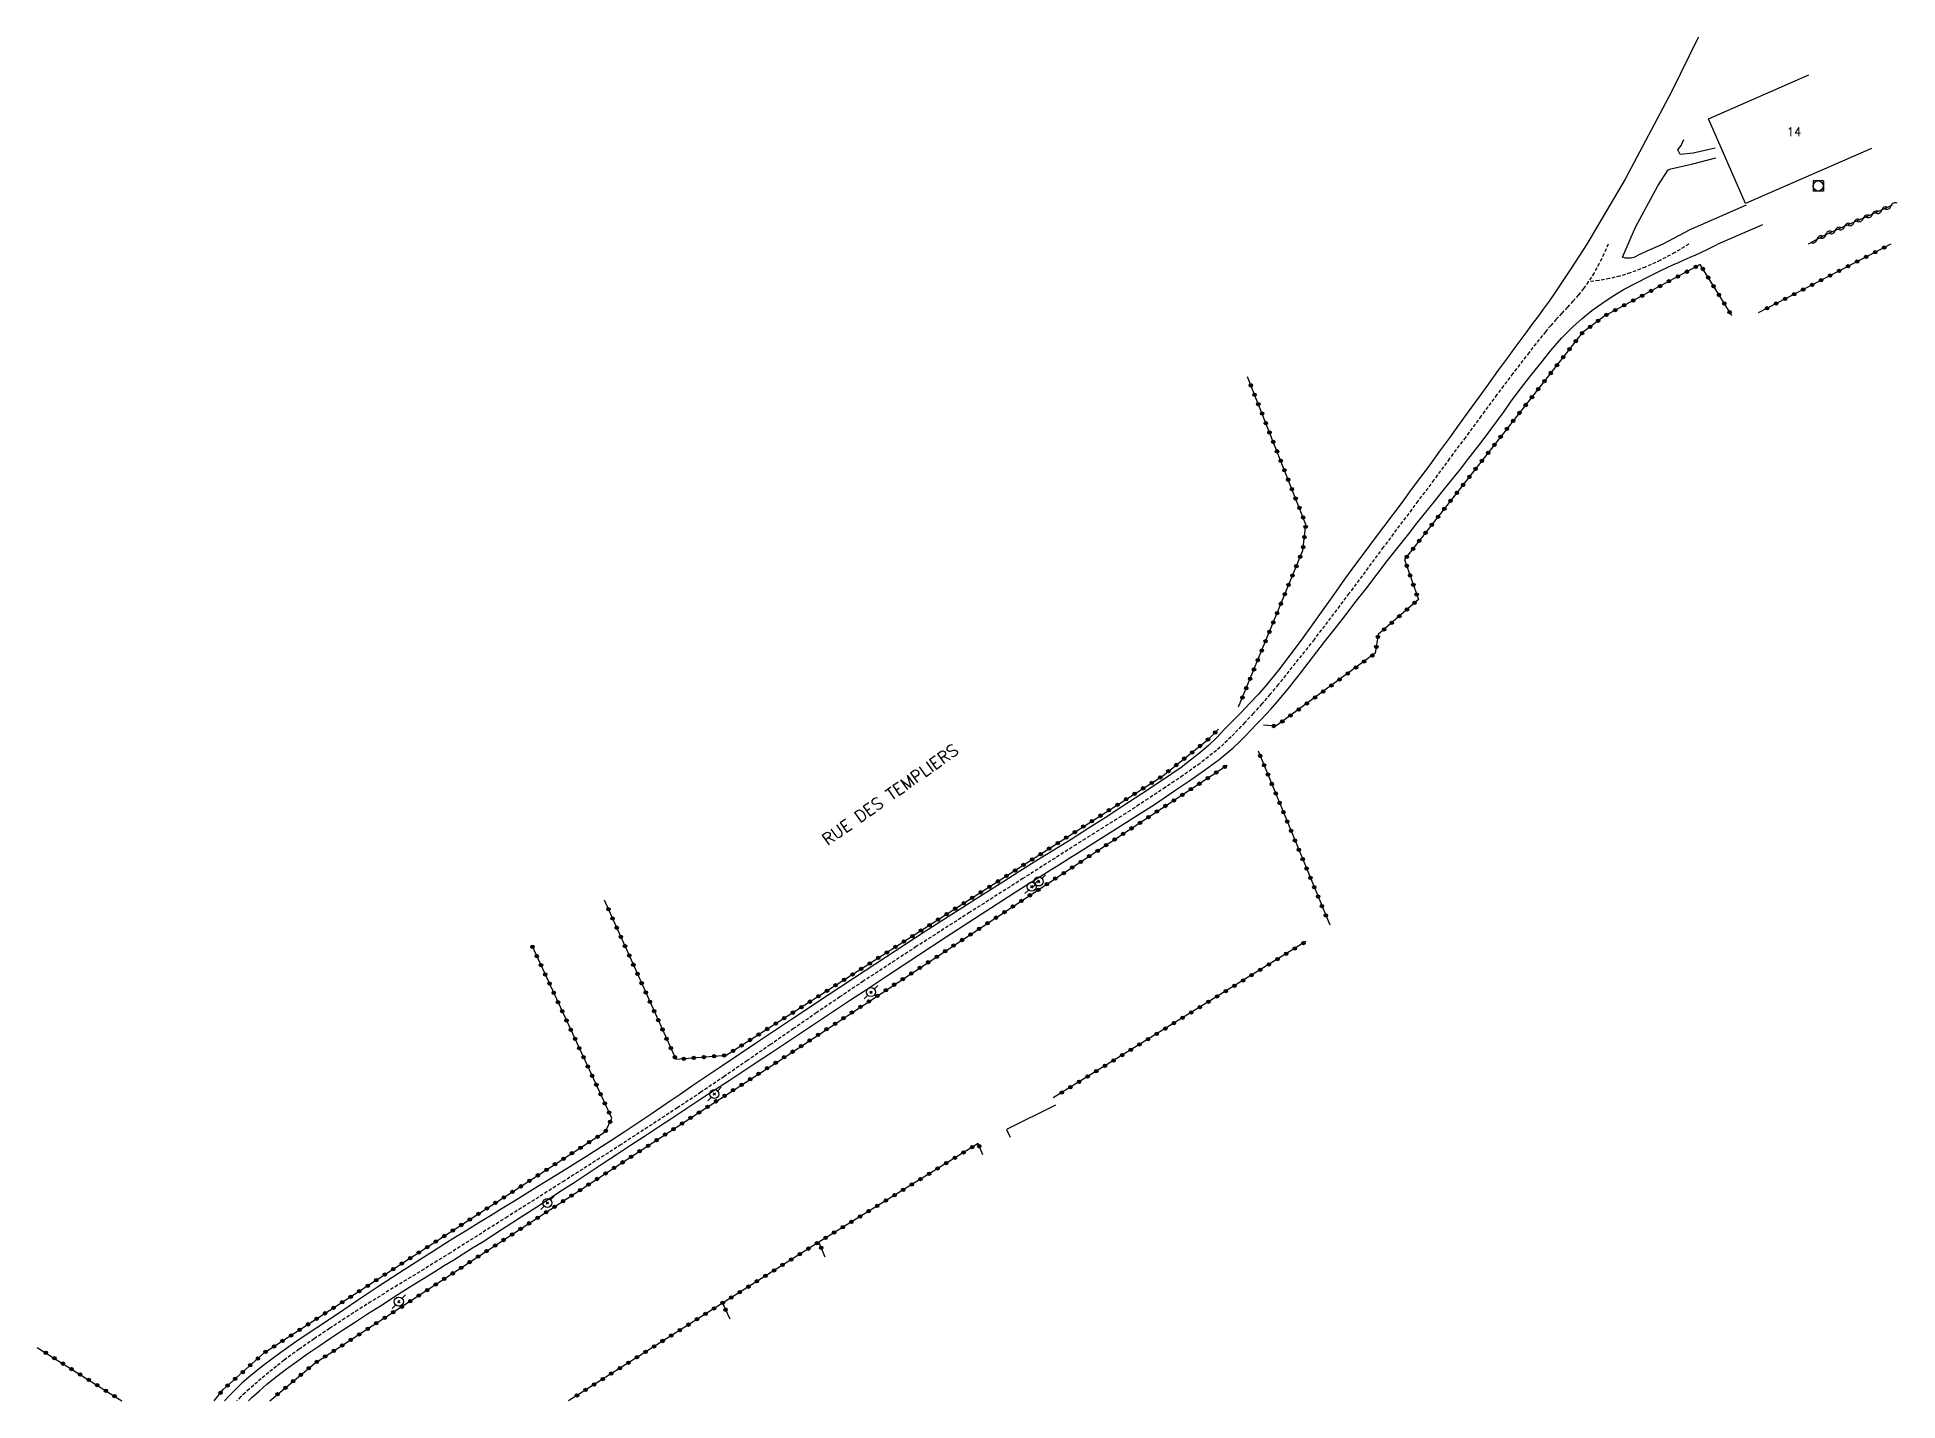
# Model space of a CAD drawing. Header units: millimetres. Extents: x 164000 to 165001, y 157998 to 159001.
# Drawn here: x 164023.7 to 164298.8, y 158000 to 158201.6 of the extents above; entities that cross this region are included whole.
import ezdxf
from ezdxf.enums import TextEntityAlignment as Align

# ---------------------------------------------------------------- set-up
doc = ezdxf.new("R2010")
doc.units = ezdxf.units.MM
doc.linetypes.add('DASHED', pattern=[0.75, 0.5, -0.25])
doc.layers.get('0').update_dxf_attribs({"linetype": 'CONTINUOUS'})
for name, color, linetype in [('W0001', 6, 'DASHED'), ('W0008', 7, 'CONTINUOUS'), ('W0017', 7, 'CONTINUOUS'), ('W0101', 7, 'CONTINUOUS'), ('W0104', 1, 'CONTINUOUS'), ('W0310', 3, 'CONTINUOUS'), ('W0323', 7, 'CONTINUOUS'), ('W0420', 7, 'CONTINUOUS'), ('W0473', 7, 'CONTINUOUS'), ('W0989', 7, 'CONTINUOUS'), ('W0991', 7, 'CONTINUOUS')]:
    doc.layers.add(name, color=color, linetype=linetype)
doc.styles.get("Standard").update_dxf_attribs({"font": 'romans.shx', "width": 0.85})

msp = doc.modelspace()

# ---------------------------------------------------------------- texts
at = {"layer": 'W0989'}
msp.add_text('RUE DES TEMPLIERS', height=1.75, rotation=35.2126, dxfattribs=at).set_placement((164149.85, 158089.62), align=Align.MIDDLE_CENTER)
at = {"layer": 'W0991'}
msp.add_text('14', height=1.25, dxfattribs=at).set_placement((164283.48, 158187.6), align=Align.MIDDLE_CENTER)

# ---------------------------------------------------------------- blocks, each defined once
blk = doc.blocks.new('T420')
for p, q in [((0.75, 0.75), (-0.75, 0.75)), ((-0.75, 0.75), (-0.75, -0.75)), ((0.75, 0.75), (0.75, -0.75)), ((0.75, -0.75), (-0.75, -0.75))]:
    blk.add_line(p, q)
blk.add_ellipse((0, 0), major_axis=(-0.53, 0.53), ratio=1, start_param=3.926991, end_param=10.210176)
blk = doc.blocks.new('T473')
for p, q in [((-0.166667, 0.166667), (0.166667, -0.166667)), ((-0.166667, -0.166667), (0.166667, 0.166667)), ((0.500001, 0.500001), (1.000002, 1.000002)), ((-1.000002, -1.000002), (-0.500001, -0.500001))]:
    blk.add_line(p, q)
blk.add_ellipse((0, 0), major_axis=(0.471405, 0.471405), ratio=1, start_param=5.4977871438, end_param=11.780972451)
blk = doc.blocks.new('t323o')
at = {"color": 0, "linetype": 'Continuous'}
for radius in [0.25, 0.15]:
    blk.add_circle((0, 0), radius, dxfattribs=at)
blk = doc.blocks.new('t310o')
at = {"color": 0, "linetype": 'Continuous'}
for centre, start, end in [((-0.5, 0.38), 216.8699, 323.1304), ((0.5, -0.37), 36.8699, 143.1303)]:
    blk.add_arc(centre, 0.625, start, end, dxfattribs=at)

# ---------------------------------------------------------------- linework, layer by layer
at = {"layer": 'W0001'}
for points in [[(164255.99, 158171), (164255.38, 158169.55), (164254.69, 158168.13), (164253.92, 158166.75), (164253.07, 158165.42), (164252.36, 158164.44), (164251.6, 158163.49), (164250.8, 158162.57), (164249.98, 158161.67), (164249.15, 158160.78), (164248.33, 158159.89), (164247.52, 158158.98), (164246.74, 158158.05), (164244.31, 158154.98), (164241.91, 158151.87), (164239.55, 158148.74), (164237.22, 158145.59), (164234.89, 158142.43), (164232.56, 158139.28), (164230.23, 158136.13), (164227.87, 158132.99), (164222.76, 158126.18), (164217.68, 158119.34), (164212.53, 158112.55), (164207.22, 158105.88), (164206.02, 158104.44), (164204.8, 158103.03), (164203.55, 158101.63), (164202.28, 158100.26), (164201.27, 158099.19), (164200.25, 158098.14), (164199.2, 158097.12), (164198.1, 158096.15), (164195.67, 158094.23), (164193.13, 158092.43), (164190.56, 158090.71), (164187.99, 158089), (164186.68, 158088.13), (164185.36, 158087.27), (164184.03, 158086.43), (164182.71, 158085.59), (164181.37, 158084.76), (164180.04, 158083.92), (164178.71, 158083.09), (164177.39, 158082.24), (164169.49, 158077.21), (164161.59, 158072.19), (164153.71, 158067.14), (164145.87, 158062.02), (164142.42, 158059.71), (164138.99, 158057.38), (164135.57, 158055.02), (164132.15, 158052.66), (164128.74, 158050.3), (164125.32, 158047.95), (164121.88, 158045.62), (164118.42, 158043.32), (164110.08, 158037.88), (164101.69, 158032.52), (164093.27, 158027.2), (164084.84, 158021.89), (164082.89, 158020.68), (164080.94, 158019.47), (164078.99, 158018.28), (164077.03, 158017.08), (164075.07, 158015.88), (164073.12, 158014.67), (164071.18, 158013.44), (164069.26, 158012.2), (164066.98, 158010.69), (164064.71, 158009.17), (164062.47, 158007.61), (164060.26, 158005.99), (164059.11, 158005.11), (164057.98, 158004.19), (164056.86, 158003.26), (164055.76, 158002.31), (164055.12, 158001.76), (164054.48, 158001.19), (164053.85, 158000.61), (164053.26, 158000.01), (164053.25, 158000)], [(164267.91, 158171), (164265.85, 158169.74), (164263.72, 158168.6), (164261.51, 158167.6), (164259.26, 158166.74), (164257.74, 158166.27), (164256.21, 158165.89), (164254.65, 158165.61), (164253.07, 158165.42)]]:
    msp.add_lwpolyline(points, dxfattribs=at)
at = {"layer": 'W0008'}
for points in [[(164252.83, 158171), (164251.68, 158169.18), (164250.5, 158167.36), (164249.31, 158165.56), (164248.1, 158163.77), (164247.26, 158162.58), (164246.41, 158161.39), (164245.55, 158160.21), (164244.68, 158159.04), (164243.81, 158157.87), (164242.93, 158156.7), (164242.06, 158155.53), (164241.2, 158154.35), (164239.75, 158152.36), (164238.3, 158150.36), (164236.86, 158148.36), (164235.42, 158146.36), (164233.97, 158144.37), (164232.53, 158142.37), (164231.08, 158140.38), (164229.62, 158138.39), (164228.26, 158136.55), (164226.9, 158134.71), (164225.53, 158132.87), (164224.15, 158131.03), (164222.78, 158129.2), (164221.41, 158127.36), (164220.04, 158125.52), (164218.67, 158123.68), (164217.04, 158121.45), (164215.43, 158119.2), (164213.83, 158116.95), (164212.22, 158114.69), (164210.6, 158112.45), (164208.95, 158110.22), (164207.26, 158108.03), (164205.52, 158105.88), (164204.31, 158104.48), (164203.05, 158103.13), (164201.77, 158101.8), (164200.48, 158100.48), (164199.3, 158099.27), (164198.13, 158098.07), (164196.92, 158096.89), (164195.65, 158095.78), (164192.87, 158093.64), (164189.99, 158091.65), (164187.05, 158089.74), (164184.12, 158087.82), (164181.63, 158086.2), (164179.12, 158084.59), (164176.6, 158083), (164174.07, 158081.42), (164171.55, 158079.85), (164169.02, 158078.28), (164166.5, 158076.69), (164163.98, 158075.1), (164159.51, 158072.23), (164155.04, 158069.36), (164150.58, 158066.47), (164146.14, 158063.57), (164140.83, 158060.07), (164135.54, 158056.55), (164130.26, 158053.02), (164124.98, 158049.48), (164122.91, 158048.09), (164120.84, 158046.69), (164118.78, 158045.28), (164116.72, 158043.88), (164114.65, 158042.47), (164112.58, 158041.08), (164110.5, 158039.69), (164108.42, 158038.33), (164104.88, 158036.08), (164101.33, 158033.87), (164097.76, 158031.67), (164094.2, 158029.47), (164092.48, 158028.41), (164090.76, 158027.35), (164089.04, 158026.29), (164087.32, 158025.23), (164085.6, 158024.17), (164083.88, 158023.1), (164082.17, 158022.03), (164080.46, 158020.95), (164077.33, 158018.92), (164074.21, 158016.88), (164071.1, 158014.82), (164068.01, 158012.73), (164065.25, 158010.89), (164062.49, 158009.04), (164059.76, 158007.15), (164057.1, 158005.17), (164056.05, 158004.33), (164055.02, 158003.48), (164054.02, 158002.59), (164053.05, 158001.66), (164052.09, 158000.68), (164051.46, 158000)], [(164055, 158000), (164055.5, 158000.49), (164056.59, 158001.48), (164057.7, 158002.44), (164059.14, 158003.61), (164060.61, 158004.72), (164062.11, 158005.8), (164063.61, 158006.87), (164065.36, 158008.08), (164067.12, 158009.26), (164068.88, 158010.43), (164070.66, 158011.59), (164072.56, 158012.83), (164074.48, 158014.06), (164076.39, 158015.28), (164078.31, 158016.49), (164079.71, 158017.37), (164081.11, 158018.24), (164082.51, 158019.11), (164083.92, 158019.98), (164085.32, 158020.85), (164086.72, 158021.71), (164088.12, 158022.59), (164089.52, 158023.47), (164092.41, 158025.31), (164095.28, 158027.17), (164098.16, 158029.04), (164101.03, 158030.92), (164103.12, 158032.28), (164105.2, 158033.65), (164107.29, 158035.02), (164109.37, 158036.39), (164111.45, 158037.77), (164113.54, 158039.14), (164115.62, 158040.52), (164117.7, 158041.89), (164119.79, 158043.26), (164121.87, 158044.63), (164123.96, 158046), (164126.04, 158047.37), (164128.13, 158048.74), (164130.21, 158050.11), (164132.29, 158051.49), (164134.38, 158052.86), (164136.3, 158054.14), (164138.22, 158055.41), (164140.14, 158056.69), (164142.06, 158057.97), (164143.98, 158059.25), (164145.9, 158060.52), (164147.82, 158061.8), (164149.74, 158063.07), (164153.93, 158065.82), (164158.12, 158068.57), (164162.32, 158071.31), (164166.53, 158074.03), (164168.17, 158075.08), (164169.82, 158076.12), (164171.47, 158077.15), (164173.12, 158078.19), (164174.77, 158079.22), (164176.42, 158080.25), (164178.07, 158081.29), (164179.71, 158082.33), (164182.79, 158084.27), (164185.86, 158086.21), (164188.92, 158088.17), (164191.95, 158090.2), (164194.15, 158091.7), (164196.34, 158093.23), (164198.49, 158094.82), (164200.56, 158096.51), (164201.47, 158097.35), (164202.33, 158098.24), (164203.17, 158099.15), (164204.01, 158100.04), (164204.73, 158100.78), (164205.44, 158101.52), (164206.15, 158102.26), (164206.84, 158103.03), (164208.71, 158105.27), (164210.52, 158107.57), (164212.3, 158109.89), (164214.09, 158112.2), (164215.65, 158114.19), (164217.2, 158116.19), (164218.75, 158118.19), (164220.3, 158120.2), (164221.85, 158122.2), (164223.4, 158124.2), (164224.96, 158126.2), (164226.52, 158128.19), (164227.78, 158129.79), (164229.06, 158131.38), (164230.33, 158132.97), (164231.61, 158134.56), (164232.89, 158136.15), (164234.16, 158137.75), (164235.42, 158139.35), (164236.67, 158140.96), (164237.68, 158142.27), (164238.66, 158143.6), (164239.64, 158144.94), (164240.61, 158146.27), (164241.58, 158147.61), (164242.57, 158148.94), (164243.56, 158150.25), (164244.58, 158151.55), (164246.06, 158153.42), (164247.54, 158155.28), (164249.09, 158157.09), (164250.76, 158158.79), (164252.14, 158160.02), (164253.58, 158161.16), (164255.08, 158162.24), (164256.61, 158163.26), (164258.37, 158164.32), (164260.19, 158165.29), (164262.03, 158166.22), (164263.87, 158167.13), (164264.71, 158167.53), (164265.55, 158167.92), (164266.4, 158168.3), (164267.26, 158168.68), (164268.11, 158169.05), (164268.96, 158169.43), (164269.81, 158169.82), (164270.65, 158170.22), (164271.04, 158170.42), (164271.43, 158170.61), (164271.83, 158170.8), (164272.22, 158171)], [(164258.11, 158169.08), (164258.98, 158171)], [(164264.07, 158171), (164263.28, 158170.64), (164262.49, 158170.29), (164261.7, 158169.94), (164260.9, 158169.58), (164260.55, 158169.4), (164260.19, 158169.21), (164259.81, 158169.03), (164259.41, 158168.92), (164259.25, 158168.91), (164259.08, 158168.9), (164258.92, 158168.9), (164258.75, 158168.92), (164258.59, 158168.94), (164258.42, 158168.98), (164258.27, 158169.02), (164258.11, 158169.08)]]:
    msp.add_lwpolyline(points, dxfattribs=at)
at = {"layer": 'W0017'}
for points in [[(164269.32, 158201.58), (164269.3, 158201.54), (164265.39, 158193.49), (164258.5, 158180.58), (164252.83, 158171)], [(164271.81, 158185.18), (164268.58, 158184.42), (164266.63, 158184.23), (164266.32, 158184.92), (164266.79, 158185.55), (164267.19, 158186.46)], [(164258.98, 158171), (164260.06, 158173.48), (164263.34, 158179.61), (164264.87, 158182), (164265.26, 158182.11), (164266.36, 158182.36), (164268.32, 158182.83), (164271.94, 158183.77)], [(164276.43, 158176.77), (164268.1, 158173.1), (164264.07, 158171)], [(164278.81, 158173.84), (164272.22, 158171)]]:
    msp.add_lwpolyline(points, dxfattribs=at)
at = {"layer": 'W0101'}
msp.add_lwpolyline([(164294.96, 158185.15), (164276.3, 158176.99), (164270.82, 158189.54), (164285.67, 158196.03)], dxfattribs=at)
at = {"layer": 'W0104'}
msp.add_lwpolyline([(164174.28, 158043.72), (164167.04, 158040.09), (164167.61, 158038.97)], dxfattribs=at)
at = {"layer": 'W0310'}
msp.add_lwpolyline([(164297.94, 158176.69), (164293.62, 158174.76), (164288.23, 158172.43), (164285.55, 158171)], dxfattribs=at)
at = {"layer": 'W0323'}
for points in [[(164297.79, 158171), (164278.17, 158160.82)], [(164274.27, 158160.46), (164269.61, 158167.97), (164255.51, 158160.41), (164252.18, 158157.88), (164225.91, 158124.37), (164227.94, 158118.46), (164222.02, 158113.3), (164221.58, 158110.51), (164206.89, 158099.74), (164205.07, 158099.86)], [(164201.36, 158102.58), (164210.85, 158125.69), (164211.32, 158129.54), (164202.68, 158151.36)], [(164107.58, 158074.04), (164118.17, 158050.48), (164125.61, 158051.08), (164190.16, 158092.4), (164196.98, 158097.84), (164198.38, 158099.28)], [(164204.25, 158096.11), (164214.83, 158070.37)], [(164058.14, 158000), (164064.79, 158005.56), (164078.65, 158014.56), (164090.48, 158022.32), (164121.81, 158042.78), (164133.86, 158050.57), (164199.69, 158093.95)], [(164211.32, 158067.9), (164173.95, 158044.79)], [(164049.92, 158000), (164051.24, 158001.67), (164057.35, 158007.13), (164107.75, 158039.8), (164108.7, 158041.76), (164096.95, 158067.14)], [(164163.54, 158036.34), (164162.87, 158038.06), (164139.3, 158023.47), (164102.28, 158000)], [(164140.24, 158021.24), (164139.3, 158023.47)], [(164125.18, 158014.25), (164126.13, 158012.1)], [(164023.75, 158007.89), (164036.26, 158000)]]:
    msp.add_lwpolyline(points, dxfattribs=at)

# ---------------------------------------------------------------- block references
at = {"layer": 'W0310'}
for p, rotation in [((164293.7, 158174.8), 204.1176404811721), ((164295.07, 158175.41), 204.1176404811721), ((164296.44, 158176.02), 204.1176404811721), ((164297.81, 158176.64), 204.1176404811721), ((164286.87, 158171.7), 207.9871717094978), ((164288.2, 158172.41), 207.9871717094978), ((164289.57, 158173.01), 203.4304833483859), ((164290.95, 158173.6), 203.4304833483859), ((164292.33, 158174.2), 203.4304833483859)]:
    msp.add_blockref('t310o', p, dxfattribs=dict(at, rotation=rotation))
at = {"layer": 'W0323'}
for p, rotation in [((164294.15, 158169.11), 207.4122215438506), ((164295.48, 158169.8), 207.4122215438506), ((164296.81, 158170.49), 207.4122215438506), ((164267.64, 158166.92), 208.2182795531269), ((164268.96, 158167.63), 208.2182795531269), ((164270.01, 158167.32), 121.8095984303147), ((164288.82, 158166.35), 207.4122215438506), ((164290.15, 158167.04), 207.4122215438506), ((164291.48, 158167.73), 207.4122215438506), ((164292.82, 158168.42), 207.4122215438506), ((164262.35, 158164.08), 208.2182795531269), ((164263.67, 158164.79), 208.2182795531269), ((164264.99, 158165.5), 208.2182795531269), ((164266.32, 158166.21), 208.2182795531269), ((164270.8, 158166.05), 121.8095984303147), ((164271.59, 158164.77), 121.8095984303147), ((164283.5, 158163.59), 207.4122215438506), ((164284.83, 158164.28), 207.4122215438506), ((164286.16, 158164.97), 207.4122215438506), ((164287.49, 158165.66), 207.4122215438506), ((164257.06, 158161.24), 208.2182795531269), ((164258.38, 158161.95), 208.2182795531269), ((164259.71, 158162.66), 208.2182795531269), ((164261.03, 158163.37), 208.2182795531269), ((164272.38, 158163.5), 121.8095984303147), ((164273.17, 158162.22), 121.8095984303147), ((164273.96, 158160.95), 121.8095984303147), ((164279.5, 158161.51), 207.4122215438506), ((164280.83, 158162.21), 207.4122215438506), ((164282.16, 158162.9), 207.4122215438506), ((164253.33, 158158.75), 217.190349689884), ((164254.52, 158159.66), 217.190349689884), ((164255.74, 158160.53), 208.2182795531269), ((164250.29, 158155.48), 231.9064177266921), ((164251.22, 158156.66), 231.9064177266921), ((164252.14, 158157.84), 231.9064177266921), ((164248.44, 158153.12), 231.9064177266921), ((164249.37, 158154.3), 231.9064177266921), ((164203.17, 158150.12), 111.5936275243427), ((164246.59, 158150.75), 231.9064177266921), ((164247.52, 158151.94), 231.9064177266921), ((164203.73, 158148.73), 111.5936275243427), ((164204.28, 158147.33), 111.5936275243427), ((164243.81, 158147.21), 231.9064177266921), ((164244.74, 158148.39), 231.9064177266921), ((164245.67, 158149.57), 231.9064177266921), ((164204.83, 158145.94), 111.5936275243427), ((164205.38, 158144.54), 111.5936275243427), ((164241.96, 158144.85), 231.9064177266921), ((164242.89, 158146.03), 231.9064177266921), ((164205.93, 158143.15), 111.5936275243427), ((164206.49, 158141.75), 111.5936275243427), ((164240.11, 158142.49), 231.9064177266921), ((164241.04, 158143.67), 231.9064177266921), ((164207.04, 158140.36), 111.5936275243427), ((164207.59, 158138.96), 111.5936275243427), ((164237.34, 158138.95), 231.9064177266921), ((164238.26, 158140.13), 231.9064177266921), ((164239.19, 158141.31), 231.9064177266921), ((164208.14, 158137.57), 111.5936275243427), ((164208.69, 158136.17), 111.5936275243427), ((164235.49, 158136.59), 231.9064177266921), ((164236.41, 158137.77), 231.9064177266921), ((164209.25, 158134.78), 111.5936275243427), ((164209.8, 158133.38), 111.5936275243427), ((164233.64, 158134.23), 231.9064177266921), ((164234.56, 158135.41), 231.9064177266921), ((164210.35, 158131.99), 111.5936275243427), ((164210.9, 158130.6), 111.5936275243427), ((164230.86, 158130.69), 231.9064177266921), ((164231.78, 158131.87), 231.9064177266921), ((164232.71, 158133.05), 231.9064177266921), ((164211.28, 158129.18), 82.97019881808284), ((164229.01, 158128.33), 231.9064177266921), ((164229.93, 158129.51), 231.9064177266921), ((164210.91, 158126.2), 82.97019881808284), ((164211.09, 158127.69), 82.97019881808284), ((164227.16, 158125.96), 231.9064177266921), ((164228.08, 158127.14), 231.9064177266921), ((164209.9, 158123.39), 67.68623232373508), ((164210.47, 158124.78), 67.68623232373508), ((164226.23, 158124.78), 231.9064177266921), ((164226.23, 158123.45), 288.9452104663964), ((164208.76, 158120.61), 67.68623232373508), ((164209.33, 158122), 67.68623232373508), ((164226.71, 158122.03), 288.9452104663964), ((164227.2, 158120.61), 288.9452104663964), ((164207.62, 158117.84), 67.68623232373508), ((164208.19, 158119.23), 67.68623232373508), ((164226.26, 158117), 221.1002075121738), ((164227.39, 158117.98), 221.1002075121738), ((164227.69, 158119.19), 288.9452104663964), ((164206.49, 158115.06), 67.68623232373508), ((164207.06, 158116.45), 67.68623232373508), ((164222.87, 158114.04), 221.1002075121738), ((164224, 158115.02), 221.1002075121738), ((164225.13, 158116.01), 221.1002075121738), ((164205.35, 158112.29), 67.68623232373508), ((164205.92, 158113.68), 67.68623232373508), ((164221.73, 158111.45), 261.2090428361279), ((164221.96, 158112.93), 261.2090428361279), ((164204.21, 158109.51), 67.68623232373508), ((164204.78, 158110.9), 67.68623232373508), ((164219.93, 158109.3), 216.2403128595873), ((164221.14, 158110.18), 216.2403128595873), ((164203.07, 158106.74), 67.68623232373508), ((164203.64, 158108.13), 67.68623232373508), ((164216.3, 158106.64), 216.2403128595873), ((164217.51, 158107.52), 216.2403128595873), ((164218.72, 158108.41), 216.2403128595873), ((164201.93, 158103.96), 67.68623232373508), ((164202.5, 158105.35), 67.68623232373508), ((164211.46, 158103.09), 216.2403128595873), ((164212.67, 158103.98), 216.2403128595873), ((164213.88, 158104.86), 216.2403128595873), ((164215.09, 158105.75), 216.2403128595873), ((164207.83, 158100.43), 216.2403128595873), ((164209.04, 158101.32), 216.2403128595873), ((164210.25, 158102.2), 216.2403128595873), ((164196.84, 158097.74), 38.62596792852129), ((164197.9, 158098.8), 45.82680883430098), ((164206.56, 158099.76), 176.2067630242609), ((164193.33, 158094.93), 38.62596792852129), ((164194.5, 158095.86), 38.62596792852129), ((164195.67, 158096.8), 38.62596792852129), ((164204.57, 158095.34), 292.3322664717896), ((164189.78, 158092.16), 32.62480974948843), ((164190.98, 158093.06), 38.62596792852129), ((164192.15, 158093.99), 38.62596792852129), ((164196.81, 158092.05), 33.38028082756232), ((164198.06, 158092.88), 33.38028082756232), ((164199.31, 158093.7), 33.38028082756232), ((164205.14, 158093.95), 292.3322664717896), ((164205.71, 158092.57), 292.3322664717896), ((164185.99, 158089.73), 32.62480974948843), ((164187.26, 158090.54), 32.62480974948843), ((164188.52, 158091.35), 32.62480974948843), ((164193.05, 158089.58), 33.38028082756232), ((164194.3, 158090.4), 33.38028082756232), ((164195.56, 158091.23), 33.38028082756232), ((164206.28, 158091.18), 292.3322664717896), ((164206.85, 158089.79), 292.3322664717896), ((164182.2, 158087.3), 32.62480974948843), ((164183.47, 158088.11), 32.62480974948843), ((164184.73, 158088.92), 32.62480974948843), ((164189.29, 158087.1), 33.38028082756232), ((164190.55, 158087.93), 33.38028082756232), ((164191.8, 158088.75), 33.38028082756232), ((164207.42, 158088.4), 292.3322664717896), ((164207.99, 158087.02), 292.3322664717896), ((164177.15, 158084.07), 32.62480974948843), ((164178.41, 158084.88), 32.62480974948843), ((164179.68, 158085.69), 32.62480974948843), ((164180.94, 158086.5), 32.62480974948843), ((164184.28, 158083.8), 33.38028082756232), ((164185.54, 158084.63), 33.38028082756232), ((164186.79, 158085.45), 33.38028082756232), ((164188.04, 158086.28), 33.38028082756232), ((164208.56, 158085.63), 292.3322664717896), ((164209.13, 158084.24), 292.3322664717896), ((164173.36, 158081.64), 32.62480974948843), ((164174.62, 158082.45), 32.62480974948843), ((164175.89, 158083.26), 32.62480974948843), ((164180.53, 158081.32), 33.38028082756232), ((164181.78, 158082.15), 33.38028082756232), ((164183.03, 158082.98), 33.38028082756232), ((164209.7, 158082.85), 292.3322664717896), ((164210.27, 158081.47), 292.3322664717896), ((164168.31, 158078.41), 32.62480974948843), ((164169.57, 158079.22), 32.62480974948843), ((164170.83, 158080.03), 32.62480974948843), ((164172.1, 158080.83), 32.62480974948843), ((164176.77, 158078.85), 33.38028082756232), ((164178.02, 158079.67), 33.38028082756232), ((164179.27, 158080.5), 33.38028082756232), ((164210.84, 158080.08), 292.3322664717896), ((164211.41, 158078.69), 292.3322664717896), ((164164.52, 158075.98), 32.62480974948843), ((164165.78, 158076.79), 32.62480974948843), ((164167.04, 158077.6), 32.62480974948843), ((164171.76, 158075.55), 33.38028082756232), ((164173.01, 158076.37), 33.38028082756232), ((164174.26, 158077.2), 33.38028082756232), ((164175.52, 158078.02), 33.38028082756232), ((164211.98, 158077.3), 292.3322664717896), ((164212.55, 158075.92), 292.3322664717896), ((164160.73, 158073.56), 32.62480974948843), ((164161.99, 158074.37), 32.62480974948843), ((164163.25, 158075.17), 32.62480974948843), ((164168, 158073.07), 33.38028082756232), ((164169.25, 158073.9), 33.38028082756232), ((164170.5, 158074.72), 33.38028082756232), ((164213.12, 158074.53), 292.3322664717896), ((164213.69, 158073.14), 292.3322664717896), ((164108.19, 158072.67), 294.2011659775187), ((164108.81, 158071.31), 294.2011659775187), ((164155.67, 158070.32), 32.62480974948843), ((164156.94, 158071.13), 32.62480974948843), ((164158.2, 158071.94), 32.62480974948843), ((164159.46, 158072.75), 32.62480974948843), ((164164.24, 158070.6), 33.38028082756232), ((164165.49, 158071.42), 33.38028082756232), ((164166.75, 158072.25), 33.38028082756232), ((164214.26, 158071.75), 292.3322664717896), ((164109.42, 158069.94), 294.2011659775187), ((164110.04, 158068.57), 294.2011659775187), ((164151.88, 158067.9), 32.62480974948843), ((164153.15, 158068.7), 32.62480974948843), ((164154.41, 158069.51), 32.62480974948843), ((164159.23, 158067.29), 33.38028082756232), ((164160.48, 158068.12), 33.38028082756232), ((164161.74, 158068.95), 33.38028082756232), ((164162.99, 158069.77), 33.38028082756232), ((164210.95, 158067.67), 211.737517404159), ((164096.97, 158067.11), 114.8294886165272), ((164097.6, 158065.75), 114.8294886165272), ((164110.65, 158067.2), 294.2011659775187), ((164111.27, 158065.83), 294.2011659775187), ((164146.83, 158064.66), 32.62480974948843), ((164148.09, 158065.47), 32.62480974948843), ((164149.36, 158066.28), 32.62480974948843), ((164150.62, 158067.09), 32.62480974948843), ((164155.47, 158064.82), 33.38028082756232), ((164156.73, 158065.64), 33.38028082756232), ((164157.98, 158066.47), 33.38028082756232), ((164207.12, 158065.3), 211.737517404159), ((164208.4, 158066.09), 211.737517404159), ((164209.67, 158066.88), 211.737517404159), ((164098.23, 158064.39), 114.8294886165272), ((164098.86, 158063.03), 114.8294886165272), ((164111.88, 158064.47), 294.2011659775187), ((164112.5, 158063.1), 294.2011659775187), ((164143.04, 158062.23), 32.62480974948843), ((164144.3, 158063.04), 32.62480974948843), ((164145.57, 158063.85), 32.62480974948843), ((164151.72, 158062.34), 33.38028082756232), ((164152.97, 158063.17), 33.38028082756232), ((164154.22, 158063.99), 33.38028082756232), ((164202.02, 158062.14), 211.737517404159), ((164203.29, 158062.93), 211.737517404159), ((164204.57, 158063.72), 211.737517404159), ((164205.84, 158064.51), 211.737517404159), ((164099.49, 158061.67), 114.8294886165272), ((164100.12, 158060.31), 114.8294886165272), ((164113.11, 158061.73), 294.2011659775187), ((164113.73, 158060.36), 294.2011659775187), ((164139.25, 158059.81), 32.62480974948843), ((164140.51, 158060.62), 32.62480974948843), ((164141.78, 158061.43), 32.62480974948843), ((164146.71, 158059.04), 33.38028082756232), ((164147.96, 158059.87), 33.38028082756232), ((164149.21, 158060.69), 33.38028082756232), ((164150.46, 158061.52), 33.38028082756232), ((164198.19, 158059.78), 211.737517404159), ((164199.47, 158060.57), 211.737517404159), ((164200.74, 158061.35), 211.737517404159), ((164100.74, 158058.94), 114.8294886165272), ((164101.37, 158057.58), 114.8294886165272), ((164114.34, 158058.99), 294.2011659775187), ((164114.96, 158057.62), 294.2011659775187), ((164134.2, 158056.57), 32.62480974948843), ((164135.46, 158057.38), 32.62480974948843), ((164136.72, 158058.19), 32.62480974948843), ((164137.99, 158059), 32.62480974948843), ((164142.95, 158056.57), 33.38028082756232), ((164144.2, 158057.39), 33.38028082756232), ((164145.45, 158058.22), 33.38028082756232), ((164193.09, 158056.62), 211.737517404159), ((164194.36, 158057.41), 211.737517404159), ((164195.64, 158058.2), 211.737517404159), ((164196.91, 158058.99), 211.737517404159), ((164102, 158056.22), 114.8294886165272), ((164102.63, 158054.86), 114.8294886165272), ((164115.57, 158056.26), 294.2011659775187), ((164116.19, 158054.89), 294.2011659775187), ((164130.41, 158054.15), 32.62480974948843), ((164131.67, 158054.96), 32.62480974948843), ((164132.93, 158055.77), 32.62480974948843), ((164139.19, 158054.09), 33.38028082756232), ((164140.44, 158054.92), 33.38028082756232), ((164141.7, 158055.74), 33.38028082756232), ((164189.26, 158054.25), 211.737517404159), ((164190.54, 158055.04), 211.737517404159), ((164191.81, 158055.83), 211.737517404159), ((164103.26, 158053.5), 114.8294886165272), ((164103.89, 158052.14), 114.8294886165272), ((164104.52, 158050.78), 114.8294886165272), ((164116.8, 158053.52), 294.2011659775187), ((164117.42, 158052.15), 294.2011659775187), ((164118.03, 158050.78), 294.2011659775187), ((164123.81, 158050.93), 4.638149712152198), ((164125.31, 158051.05), 4.638149712152198), ((164126.62, 158051.72), 32.62480974948843), ((164127.88, 158052.53), 32.62480974948843), ((164129.14, 158053.34), 32.62480974948843), ((164134.18, 158050.79), 33.38028082756232), ((164135.43, 158051.61), 33.38028082756232), ((164136.69, 158052.44), 33.38028082756232), ((164137.94, 158053.26), 33.38028082756232), ((164184.16, 158051.1), 211.737517404159), ((164185.43, 158051.89), 211.737517404159), ((164186.71, 158052.68), 211.737517404159), ((164187.98, 158053.46), 211.737517404159), ((164105.15, 158049.41), 114.8294886165272), ((164105.78, 158048.05), 114.8294886165272), ((164119.33, 158050.57), 4.638149712152198), ((164120.82, 158050.69), 4.638149712152198), ((164122.32, 158050.81), 4.638149712152198), ((164130.4, 158048.34), 32.91253996459415), ((164131.66, 158049.16), 32.91253996459415), ((164132.92, 158049.97), 32.91253996459415), ((164180.33, 158048.73), 211.737517404159), ((164181.61, 158049.52), 211.737517404159), ((164182.88, 158050.31), 211.737517404159), ((164106.41, 158046.69), 114.8294886165272), ((164107.04, 158045.33), 114.8294886165272), ((164126.63, 158045.9), 32.91253996459415), ((164127.89, 158046.71), 32.91253996459415), ((164129.15, 158047.53), 32.91253996459415), ((164175.23, 158045.57), 211.737517404159), ((164176.5, 158046.36), 211.737517404159), ((164177.78, 158047.15), 211.737517404159), ((164179.05, 158047.94), 211.737517404159), ((164107.67, 158043.97), 114.8294886165272), ((164108.3, 158042.61), 114.8294886165272), ((164121.59, 158042.63), 33.14647255684508), ((164122.85, 158043.45), 32.91253996459415), ((164124.11, 158044.27), 32.91253996459415), ((164125.37, 158045.08), 32.91253996459415), ((164107.8, 158039.9), 64.2478510470704), ((164108.45, 158041.25), 64.2478510470704), ((164117.82, 158040.17), 33.14647255684508), ((164119.08, 158040.99), 33.14647255684508), ((164120.33, 158041.81), 33.14647255684508), ((164104.07, 158037.41), 32.95080134318634), ((164105.33, 158038.23), 32.95080134318634), ((164106.59, 158039.04), 32.95080134318634), ((164114.06, 158037.71), 33.14647255684508), ((164115.31, 158038.53), 33.14647255684508), ((164116.57, 158039.35), 33.14647255684508), ((164161.98, 158037.51), 211.7641664590992), ((164163.03, 158037.64), 111.4348709904523), ((164100.3, 158034.96), 32.95080134318634), ((164101.56, 158035.78), 32.95080134318634), ((164102.81, 158036.59), 32.95080134318634), ((164109.03, 158034.43), 33.14647255684508), ((164110.29, 158035.25), 33.14647255684508), ((164111.54, 158036.07), 33.14647255684508), ((164112.8, 158036.89), 33.14647255684508), ((164156.87, 158034.35), 211.7641664590992), ((164158.15, 158035.14), 211.7641664590992), ((164159.43, 158035.93), 211.7641664590992), ((164160.7, 158036.72), 211.7641664590992), ((164095.26, 158031.7), 32.95080134318634), ((164096.52, 158032.52), 32.95080134318634), ((164097.78, 158033.33), 32.95080134318634), ((164099.04, 158034.15), 32.95080134318634), ((164105.26, 158031.97), 33.14647255684508), ((164106.52, 158032.79), 33.14647255684508), ((164107.78, 158033.61), 33.14647255684508), ((164153.05, 158031.98), 211.7641664590992), ((164154.32, 158032.77), 211.7641664590992), ((164155.6, 158033.56), 211.7641664590992), ((164091.49, 158029.25), 32.95080134318634), ((164092.74, 158030.07), 32.95080134318634), ((164094, 158030.88), 32.95080134318634), ((164101.5, 158029.51), 33.14647255684508), ((164102.75, 158030.33), 33.14647255684508), ((164104.01, 158031.15), 33.14647255684508), ((164147.95, 158028.82), 211.7641664590992), ((164149.22, 158029.61), 211.7641664590992), ((164150.5, 158030.4), 211.7641664590992), ((164151.77, 158031.19), 211.7641664590992), ((164087.71, 158026.8), 32.95080134318634), ((164088.97, 158027.62), 32.95080134318634), ((164090.23, 158028.44), 32.95080134318634), ((164096.47, 158026.23), 33.14647255684508), ((164097.73, 158027.05), 33.14647255684508), ((164098.98, 158027.87), 33.14647255684508), ((164100.24, 158028.69), 33.14647255684508), ((164144.12, 158026.45), 211.7641664590992), ((164145.4, 158027.24), 211.7641664590992), ((164146.67, 158028.03), 211.7641664590992), ((164082.67, 158023.54), 32.95080134318634), ((164083.93, 158024.36), 32.95080134318634), ((164085.19, 158025.17), 32.95080134318634), ((164086.45, 158025.99), 32.95080134318634), ((164092.7, 158023.77), 33.14647255684508), ((164093.96, 158024.59), 33.14647255684508), ((164095.22, 158025.41), 33.14647255684508), ((164139.02, 158023.29), 212.3766216598954), ((164140.3, 158024.09), 211.7641664590992), ((164141.57, 158024.88), 211.7641664590992), ((164142.85, 158025.67), 211.7641664590992), ((164078.9, 158021.09), 32.95080134318634), ((164080.16, 158021.91), 32.95080134318634), ((164081.42, 158022.72), 32.95080134318634), ((164088.94, 158021.31), 33.25098067327513), ((164090.19, 158022.13), 33.25098067327513), ((164091.45, 158022.95), 33.14647255684508), ((164135.22, 158020.88), 212.3766216598954), ((164136.49, 158021.69), 212.3766216598954), ((164137.76, 158022.49), 212.3766216598954), ((164139.66, 158022.62), 113.0189092393376), ((164073.86, 158017.83), 32.95080134318634), ((164075.12, 158018.65), 32.95080134318634), ((164076.38, 158019.46), 32.95080134318634), ((164077.64, 158020.28), 32.95080134318634), ((164083.92, 158018.02), 33.25098067327513), ((164085.18, 158018.84), 33.25098067327513), ((164086.43, 158019.66), 33.25098067327513), ((164087.68, 158020.49), 33.25098067327513), ((164131.42, 158018.47), 212.3766216598954), ((164132.69, 158019.28), 212.3766216598954), ((164133.95, 158020.08), 212.3766216598954), ((164070.09, 158015.38), 32.95080134318634), ((164071.35, 158016.2), 32.95080134318634), ((164072.61, 158017.01), 32.95080134318634), ((164080.16, 158015.55), 33.25098067327513), ((164081.41, 158016.37), 33.25098067327513), ((164082.67, 158017.2), 33.25098067327513), ((164126.35, 158015.26), 212.3766216598954), ((164127.62, 158016.06), 212.3766216598954), ((164128.89, 158016.87), 212.3766216598954), ((164130.15, 158017.67), 212.3766216598954), ((164066.31, 158012.93), 32.95080134318634), ((164067.57, 158013.75), 32.95080134318634), ((164068.83, 158014.57), 32.95080134318634), ((164075.13, 158012.28), 33.00453930103787), ((164076.39, 158013.09), 33.00453930103787), ((164077.65, 158013.91), 33.00453930103787), ((164078.9, 158014.73), 33.25098067327513), ((164122.55, 158012.85), 212.3766216598954), ((164123.82, 158013.65), 212.3766216598954), ((164125.09, 158014.46), 212.3766216598954), ((164125.52, 158013.47), 293.6009660043567), ((164061.28, 158009.67), 32.95080134318634), ((164062.54, 158010.49), 32.95080134318634), ((164063.79, 158011.3), 32.95080134318634), ((164065.05, 158012.12), 32.95080134318634), ((164071.36, 158009.82), 33.00453930103787), ((164072.61, 158010.64), 33.00453930103787), ((164073.87, 158011.46), 33.00453930103787), ((164117.49, 158009.64), 212.3766216598954), ((164118.75, 158010.44), 212.3766216598954), ((164120.02, 158011.25), 212.3766216598954), ((164121.29, 158012.05), 212.3766216598954), ((164025.02, 158007.09), 327.7652489528073), ((164057.5, 158007.22), 32.95080134318634), ((164058.76, 158008.04), 32.95080134318634), ((164060.02, 158008.85), 32.95080134318634), ((164067.58, 158007.37), 33.00453930103787), ((164068.84, 158008.19), 33.00453930103787), ((164070.1, 158009.01), 33.00453930103787), ((164113.69, 158007.23), 212.3766216598954), ((164114.95, 158008.03), 212.3766216598954), ((164116.22, 158008.84), 212.3766216598954), ((164026.28, 158006.29), 327.7652489528073), ((164027.55, 158005.49), 327.7652489528073), ((164028.82, 158004.69), 327.7652489528073), ((164054.13, 158004.25), 41.72006247144314), ((164055.25, 158005.25), 41.72006247144314), ((164056.37, 158006.25), 41.72006247144314), ((164063.89, 158004.81), 39.88701921961236), ((164065.07, 158005.74), 33.00453930103787), ((164066.32, 158006.56), 33.00453930103787), ((164108.62, 158004.02), 212.3766216598954), ((164109.89, 158004.82), 212.3766216598954), ((164111.15, 158005.62), 212.3766216598954), ((164112.42, 158006.43), 212.3766216598954), ((164030.09, 158003.89), 327.7652489528073), ((164031.36, 158003.09), 327.7652489528073), ((164032.63, 158002.29), 327.7652489528073), ((164033.9, 158001.49), 327.7652489528073), ((164051.89, 158002.25), 41.72006247144314), ((164053.01, 158003.25), 41.72006247144314), ((164060.44, 158001.92), 39.88701921961236), ((164061.59, 158002.89), 39.88701921961236), ((164062.74, 158003.85), 39.88701921961236), ((164104.82, 158001.61), 212.3766216598954), ((164106.08, 158002.41), 212.3766216598954), ((164107.35, 158003.21), 212.3766216598954), ((164035.17, 158000.69), 327.7652489528073), ((164050.85, 158001.18), 51.81247961966983), ((164059.29, 158000.96), 39.88701921961236), ((164103.55, 158000.8), 212.3766216598954)]:
    msp.add_blockref('t323o', p, dxfattribs=dict(at, rotation=rotation))
at = {"layer": 'W0420'}
msp.add_blockref('T420', (164287.07, 158179.59), dxfattribs=at)
at = {"layer": 'W0473'}
for p in [(164170.78, 158075.99), (164171.8, 158076.77), (164147.02, 158060.41), (164123.87, 158045.34), (164099.18, 158029.26), (164077.21, 158014.66)]:
    msp.add_blockref('T473', p, dxfattribs=at)

msp.set_redraw_order([(e.dxf.handle, doc.entitydb.next_handle()) for e in msp.query("TEXT MTEXT ATTDEF DIMENSION ARC_DIMENSION")])  # texts and dimensions are drawn at this point

doc.saveas('drawing.dxf')
